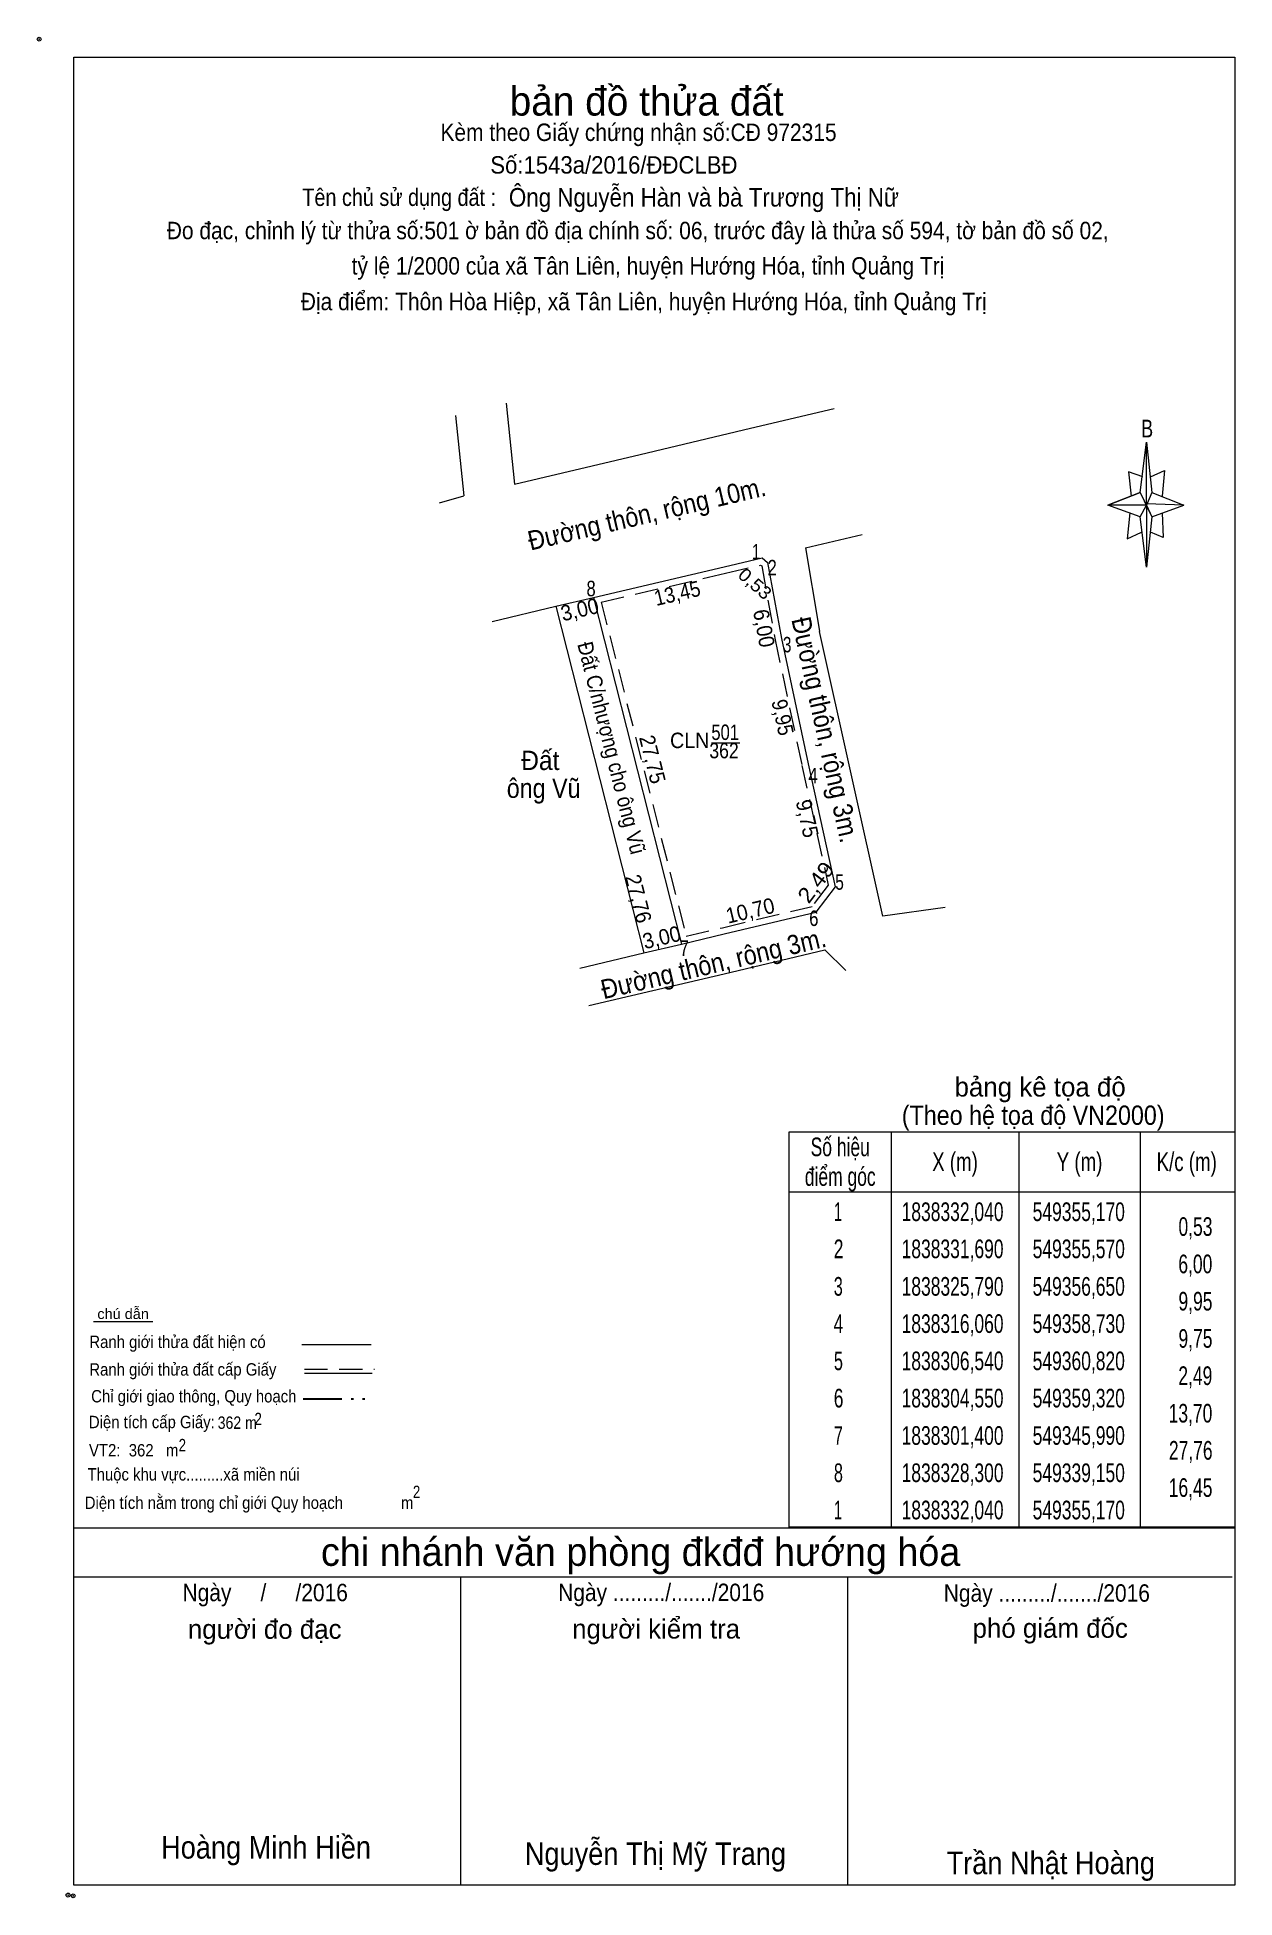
# Model space of a CAD drawing. Header units: metres. Extents: x 548910 to 549896, y 1838215 to 1838383.
# Drawn here: x 549298.9 to 549391.8, y 1838228.1 to 1838372.4 of the extents above; entities that cross this region are included whole.
import ezdxf
from ezdxf.enums import TextEntityAlignment as Align

# ---------------------------------------------------------------- set-up
doc = ezdxf.new("R2010")
doc.units = ezdxf.units.M
doc.header["$LTSCALE"] = 0.6
doc.header["$PDMODE"] = 32
doc.header["$PDSIZE"] = 0.3
for name, pattern in [('DASH_DOUBLE_DOT', [9.2, 5, -1.2, 0.3, -1.2, 0.3, -1.2]), ('DOTTED', [1.5, 0.3, -1.2]), ('MEDIUM_DASHED', [4.5, 3, -1.5])]:
    doc.linetypes.add(name, pattern=pattern)
for name, color, linetype, lineweight in [('1', 7, 'DOTTED', 13), ('15', 7, 'Continuous', 13), ('18', 7, 'Continuous', 13), ('23', 7, 'Continuous', 13), ('28', 7, 'Continuous', 13), ('63', 7, 'Continuous', 13)]:
    doc.layers.add(name, color=color, linetype=linetype, lineweight=lineweight)

msp = doc.modelspace()

# ---------------------------------------------------------------- texts
at = {"layer": '1'}
for s, width, p in [('501', 0.8, (549352.29, 1838317.92)), ('CLN', 0.95, (549349.54, 1838317.29)), ('362', 0.85, (549352.2, 1838316.5))]:
    msp.add_text(s, height=1.2, dxfattribs=dict(at, width=width)).set_placement(p, align=Align.CENTER)
at = {"layer": '15', "width": 0.9}
msp.add_text('Đất C/nhượng cho ông Vũ', height=1.2, rotation=284.267, dxfattribs=at).set_placement((549342.8978, 1838317.1579), align=Align.CENTER)
at = {"layer": '28'}
for s, height, p in [('bản đồ thửa đất', 2.25, (549346.205, 1838366.36)), ('bảng kê tọa độ', 1.5, (549376.71, 1838290.26)), ('chi nhánh văn phòng đkđđ hướng hóa', 2.187, (549345.735, 1838253.85)), ('người đo đạc', 1.5, (549316.585, 1838248.19)), ('người kiểm tra', 1.5, (549346.935, 1838248.21)), ('phó giám đốc', 1.5, (549377.49, 1838248.27))]:
    msp.add_text(s, height=height, dxfattribs=at).set_placement(p, align=Align.CENTER)
for s, height, width, p in [('Kèm theo Giấy chứng nhận số:CĐ 972315', 1.35, 0.9, (549345.57, 1838364.39)), ('Số:1543a/2016/ĐĐCLBĐ', 1.35, 0.95, (549343.66, 1838361.86)), ('Tên chủ sử dụng đất :', 1.35, 0.85, (549327.015, 1838359.35)), ('Đo đạc, chỉnh lý từ thửa số:501 ờ bản đồ địa chính số: 06, trước đây là thửa số 594, tờ bản đồ số 02,', 1.35, 0.9, (549345.51, 1838356.77)), (' tỷ lệ 1/2000 của xã Tân Liên, huyện Hướng Hóa, tỉnh Quảng Trị', 1.35, 0.9, (549346.08, 1838354.03)), ('Địa điểm: Thôn Hòa Hiệp, xã Tân Liên, huyện Hướng Hóa, tỉnh Quảng Trị', 1.35, 0.9, (549345.975, 1838351.26)), ('B', 1.378, 0.75, (549385.01, 1838341.39)), ('(Theo hệ tọa độ VN2000)', 1.5, 0.9, (549376.17, 1838288.06)), ('chú dẫn', 0.8, 1.05, (549305.61, 1838273)), ('Ranh giới thửa đất hiện có ', 0.96, 0.9, (549309.985, 1838270.75)), ('Ranh giới thửa đất cấp Giấy', 0.96, 0.9, (549310.24, 1838268.61)), ('Chỉ giới giao thông, Quy hoạch', 0.96, 0.9, (549311.09, 1838266.53)), ('Diện tích cấp Giấy: ', 0.96, 0.9, (549307.995, 1838264.53)), ('362 m ', 0.96, 0.85, (549314.61, 1838264.48)), ('2', 0.96, 0.8, (549316.08, 1838264.77)), (' VT2:  362   m ', 0.96, 0.9, (549306.43, 1838262.34)), ('2', 0.96, 0.8, (549310.2, 1838262.74)), ('Thuộc khu vực.........xã miền núi', 0.96, 0.9, (549311.07, 1838260.47)), ('Diện tích nằm trong chỉ giới Quy hoạch              m', 0.96, 0.9, (549315.375, 1838258.27)), ('2', 0.96, 0.8, (549328.36, 1838259.11)), ('Ngày     /     /2016', 1.35, 0.9, (549316.625, 1838251.11)), ('Ngày ........./......./2016', 1.35, 0.9, (549347.33, 1838251.12)), ('Ngày ........./......./2016', 1.35, 0.9, (549377.23, 1838251.07)), ('Hoàng Minh Hiền', 1.75, 0.9, (549316.69, 1838231.14)), ('Nguyễn Thị Mỹ Trang', 1.75, 0.9, (549346.88, 1838230.65)), ('Trần Nhật Hoàng', 1.75, 0.9, (549377.535, 1838229.93))]:
    msp.add_text(s, height=height, dxfattribs=dict(at, width=width)).set_placement(p, align=Align.CENTER)
at = {"layer": '28', "width": 0.9}
msp.add_text('Ông Nguyễn Hàn và bà Trương Thị Nữ', height=1.44, dxfattribs=at).set_placement((549335.52, 1838359.3))
at = {"layer": '63'}
for s, height, rotation, width, p in [('Đường thôn, rộng 10m.', 1.5, 13.141, 0.9, (549346.3745, 1838334.7538)), ('13,45', 1.2, 13.141, 0.9, (549348.7086, 1838328.7222)), ('0,53', 1, 318.814, 1.1, (549354.2707, 1838329.6631)), ('3,00', 1.2, 13.109, 0.95, (549341.1489, 1838327.4574)), ('6,00', 1.2, 280.373, 0.95, (549354.713, 1838326.483)), ('Đường thôn, rộng 3m.', 1.5, 282.382, 0.9, (549359.3256, 1838318.5608)), ('9,95', 1.2, 282.067, 0.9, (549356.1635, 1838319.5504)), ('27,75', 1.2, 284.272, 0.95, (549346.0722, 1838316.2729)), ('9,75', 1.2, 282.382, 0.95, (549358.072, 1838311.6987)), ('27,76', 1.2, 284.267, 0.95, (549344.9871, 1838305.4629)), ('2,49', 1.2, 52.992, 1.1, (549359.8008, 1838306.5238)), ('10,70', 1.2, 13.296, 0.95, (549354.367, 1838304.1041)), ('Đường thôn, rộng 3m.', 1.5, 13.296, 0.9, (549351.5475, 1838299.8546)), ('3,00', 1.2, 13.295, 0.95, (549347.502, 1838302.0231))]:
    msp.add_text(s, height=height, rotation=rotation, dxfattribs=dict(at, width=width)).set_placement(p, align=Align.CENTER)
for s, height, width, p in [(' 1', 1.2, 0.75, (549355.02, 1838331.93)), ('2', 1.2, 0.8, (549356.29, 1838330.69)), ('8', 1.2, 0.8, (549342.25, 1838329.07)), ('3', 1.2, 0.75, (549357.43, 1838324.72)), ('4', 1.2, 0.8, (549359.46, 1838314.55)), ('5', 1.2, 0.75, (549361.49, 1838306.3)), ('6', 1.2, 0.8, (549359.52, 1838303.49)), ('7', 1.2, 0.8, (549349.48, 1838301.17)), ('0,53', 1.446, 0.7, (549390.07, 1838279.45)), ('6,00', 1.446, 0.7, (549390.06, 1838276.55)), ('9,95', 1.446, 0.7, (549390.07, 1838273.66)), ('9,75', 1.446, 0.7, (549390.07, 1838270.77)), ('2,49', 1.446, 0.7, (549390.06, 1838267.88)), ('13,70', 1.446, 0.7, (549390.06, 1838264.97)), ('27,76', 1.446, 0.7, (549390.08, 1838262.09)), ('16,45', 1.446, 0.7, (549390.07, 1838259.2))]:
    msp.add_text(s, height=height, dxfattribs=dict(at, width=width)).set_placement(p, align=Align.RIGHT)
for s, height, width, p in [('Đất ', 1.5, 0.95, (549338.22, 1838315.59)), ('ông Vũ', 1.5, 0.9, (549338.215, 1838313.43)), ('Số hiệu', 1.446, 0.7, (549361.21, 1838285.63)), ('X (m)', 1.446, 0.75, (549370.11, 1838284.48)), ('Y (m)', 1.446, 0.75, (549379.765, 1838284.48)), ('K/c (m)', 1.446, 0.75, (549388.075, 1838284.48)), ('điểm góc', 1.446, 0.7, (549361.21, 1838283.33)), (' 1', 1.446, 0.6, (549360.88, 1838280.6)), ('1838332,040', 1.446, 0.7, (549369.92, 1838280.6)), ('549355,170', 1.446, 0.7, (549379.705, 1838280.6)), (' 2', 1.446, 0.7, (549360.895, 1838277.72)), ('1838331,690', 1.446, 0.7, (549369.92, 1838277.72)), ('549355,570', 1.446, 0.7, (549379.705, 1838277.72)), (' 3', 1.446, 0.65, (549360.885, 1838274.81)), ('1838325,790', 1.446, 0.7, (549369.92, 1838274.81)), ('549356,650', 1.446, 0.7, (549379.705, 1838274.81)), (' 4', 1.446, 0.7, (549360.885, 1838271.92)), ('1838316,060', 1.446, 0.7, (549369.92, 1838271.92)), ('549358,730', 1.446, 0.7, (549379.705, 1838271.92)), (' 5', 1.446, 0.65, (549360.895, 1838269.03)), ('1838306,540', 1.446, 0.7, (549369.92, 1838269.03)), ('549360,820', 1.446, 0.7, (549379.705, 1838269.03)), (' 6', 1.446, 0.7, (549360.895, 1838266.14)), ('1838304,550', 1.446, 0.7, (549369.92, 1838266.14)), ('549359,320', 1.446, 0.7, (549379.705, 1838266.14)), (' 7', 1.446, 0.65, (549360.895, 1838263.24)), ('1838301,400', 1.446, 0.7, (549369.92, 1838263.24)), ('549345,990', 1.446, 0.7, (549379.705, 1838263.24)), (' 8', 1.446, 0.65, (549360.895, 1838260.35)), ('1838328,300', 1.446, 0.7, (549369.92, 1838260.35)), ('549339,150', 1.446, 0.7, (549379.705, 1838260.35)), (' 1', 1.446, 0.6, (549360.88, 1838257.46)), ('1838332,040', 1.446, 0.7, (549369.92, 1838257.46)), ('549355,170', 1.446, 0.7, (549379.705, 1838257.46))]:
    msp.add_text(s, height=height, dxfattribs=dict(at, width=width)).set_placement(p, align=Align.CENTER)

# ---------------------------------------------------------------- linework, layer by layer
at = {"layer": '15'}
for p, q in [((549342.07, 1838328.98), (549348.91, 1838302.09)), ((549351.24, 1838317.69), (549353.42, 1838317.69))]:
    msp.add_line(p, q, dxfattribs=at)
at = {"layer": '15', "linetype": 'MEDIUM_DASHED'}
msp.add_line((549342.68, 1838328.61), (549349.27, 1838302.69), dxfattribs=at)
at = {"layer": '18'}
for p, q in [((549335.3, 1838344.05), (549335.96, 1838337.77)), ((549331.38, 1838343.1), (549332.03, 1838336.85)), ((549330.15, 1838336.33), (549332.03, 1838336.85)), ((549358.51, 1838332.83), (549362.91, 1838333.87)), ((549352.2, 1838331.35), (549355.17, 1838332.04)), ((549355.17, 1838332.04), (549355.57, 1838331.69)), ((549355.57, 1838331.69), (549356.65, 1838325.79)), ((549342.07, 1838328.98), (549352.2, 1838331.35)), ((549339.15, 1838328.3), (549342.07, 1838328.98)), ((549334.22, 1838327.1), (549339.15, 1838328.3)), ((549339.15, 1838328.3), (549345.99, 1838301.4)), ((549360.82, 1838306.54), (549359.32, 1838304.55)), ((549352.2, 1838302.87), (549359.32, 1838304.55)), ((549348.91, 1838302.09), (549352.2, 1838302.87)), ((549341.02, 1838300.23), (549345.99, 1838301.4)), ((549345.99, 1838301.4), (549348.91, 1838302.09)), ((549352.2, 1838299.78), (549360.01, 1838301.63)), ((549341.71, 1838297.31), (549346.68, 1838298.48)), ((549346.68, 1838298.48), (549352.2, 1838299.78))]:
    msp.add_line(p, q, dxfattribs=at)
at = {"layer": '18', "linetype": 'MEDIUM_DASHED'}
for p, q in [((549342.68, 1838328.61), (549352.31, 1838330.86)), ((549352.31, 1838330.86), (549355.03, 1838331.49)), ((549355.03, 1838331.49), (549355.12, 1838331.42)), ((549355.12, 1838331.42), (549356.16, 1838325.7)), ((549356.16, 1838325.69), (549358.24, 1838315.96)), ((549358.24, 1838315.95), (549360.28, 1838306.66)), ((549360.28, 1838306.66), (549359.03, 1838305)), ((549352.09, 1838303.36), (549359.03, 1838305)), ((549349.27, 1838302.69), (549352.08, 1838303.36))]:
    msp.add_line(p, q, dxfattribs=at)
at = {"layer": '18'}
for points in [[(549335.96, 1838337.77), (549345.69, 1838340.07), (549354.25, 1838342.1), (549360.74, 1838343.63)], [(549356.65, 1838325.79), (549358.73, 1838316.06), (549360.82, 1838306.54)]]:
    msp.add_lwpolyline(points, dxfattribs=at)
at = {"layer": '23'}
for p, q in [((549358.51, 1838332.83), (549359.53, 1838326.83)), ((549359.53, 1838326.83), (549359.61, 1838326.34))]:
    msp.add_line(p, q, dxfattribs=at)
msp.add_lwpolyline([(549369.34, 1838304.93), (549364.52, 1838304.25), (549359.61, 1838326.34)], dxfattribs=at)
msp.add_lwpolyline([(549369.34, 1838304.93), (549364.52, 1838304.25), (549359.61, 1838326.34)], dxfattribs=at)
msp.add_lwpolyline([(549369.34, 1838304.93), (549364.52, 1838304.25), (549359.61, 1838326.34)], dxfattribs=at)
msp.add_lwpolyline([(549369.34, 1838304.93), (549364.52, 1838304.25), (549359.61, 1838326.34)], dxfattribs=at)
at = {"layer": '28'}
for p, q in [((549384.46, 1838337.13), (549384.96, 1838341.03)), ((549384.46, 1838335.23), (549381.96, 1838336.13)), ((549385.36, 1838337.13), (549387.86, 1838336.13)), ((549385.36, 1838335.23), (549384.96, 1838331.33)), ((549386.16, 1838335.53), (549386.26, 1838333.63)), ((549386.26, 1838333.63), (549385.26, 1838334.03)), ((549303.31, 1838272.8), (549307.91, 1838272.8)), ((549319.46, 1838271.03), (549324.84, 1838271.03)), ((549319.66, 1838268.79), (549324.92, 1838268.79)), ((549301.8, 1838256.79), (549391.8, 1838256.79)), ((549301.8, 1838252.99), (549391.6, 1838252.99)), ((549301.8, 1838252.99), (549391.6, 1838252.99)), ((549301.8, 1838252.99), (549391.6, 1838252.99)), ((549331.8, 1838229.09), (549331.8, 1838252.99)), ((549361.8, 1838229.09), (549361.8, 1838252.99))]:
    msp.add_line(p, q, dxfattribs=at)
at = {"layer": '28', "linetype": 'MEDIUM_DASHED'}
msp.add_line((549319.66, 1838269.11), (549325.1, 1838269.11), dxfattribs=at)
at = {"layer": '28', "linetype": 'DASH_DOUBLE_DOT', "lineweight": 25}
msp.add_line((549319.56, 1838266.82), (549324.8, 1838266.82), dxfattribs=at)
at = {"layer": '28'}
for points in [[(549301.8, 1838370.89), (549391.8, 1838370.89), (549391.8, 1838229.09), (549301.8, 1838229.09)], [(549384.96, 1838341.03), (549385.36, 1838337.13), (549384.96, 1838336.13)], [(549384.96, 1838336.13), (549381.96, 1838336.13), (549384.46, 1838337.13), (549385.36, 1838335.23), (549387.86, 1838336.13), (549384.96, 1838336.23)], [(549384.96, 1838336.13), (549384.96, 1838331.33), (549384.46, 1838335.23)]]:
    msp.add_lwpolyline(points, close=True, dxfattribs=at)
for points in [[(549385.26, 1838338.33), (549386.36, 1838338.83), (549386.16, 1838336.83)], [(549384.66, 1838338.33), (549383.56, 1838338.73), (549383.76, 1838336.83)], [(549384.96, 1838336.13), (549384.46, 1838337.13), (549381.96, 1838336.13)], [(549384.96, 1838336.13), (549385.36, 1838335.23), (549387.86, 1838336.13)], [(549383.66, 1838335.53), (549383.46, 1838333.53), (549384.56, 1838334.03)], [(549391.8, 1838229.09), (549301.8, 1838229.09), (549301.8, 1838252.99)]]:
    msp.add_lwpolyline(points, dxfattribs=at)
for p in [(549299.1, 1838372.29), (549301.34, 1838228.31), (549301.74, 1838228.25)]:
    msp.add_point(p, dxfattribs=at)
at = {"layer": '63'}
for p, q in [((549360.01, 1838301.63), (549361.65, 1838300.04)), ((549365.16, 1838287.51), (549365.16, 1838256.84)), ((549375.05, 1838287.51), (549375.05, 1838256.84)), ((549384.46, 1838287.51), (549384.46, 1838256.84)), ((549357.26, 1838282.87), (549391.8, 1838282.87))]:
    msp.add_line(p, q, dxfattribs=at)
msp.add_lwpolyline([(549357.26, 1838287.51), (549391.8, 1838287.51), (549391.8, 1838256.84), (549357.26, 1838256.84)], close=True, dxfattribs=at)

msp.set_redraw_order([(e.dxf.handle, doc.entitydb.next_handle()) for e in msp.query("TEXT MTEXT ATTDEF DIMENSION ARC_DIMENSION")])  # texts and dimensions are drawn at this point

doc.saveas('drawing.dxf')
